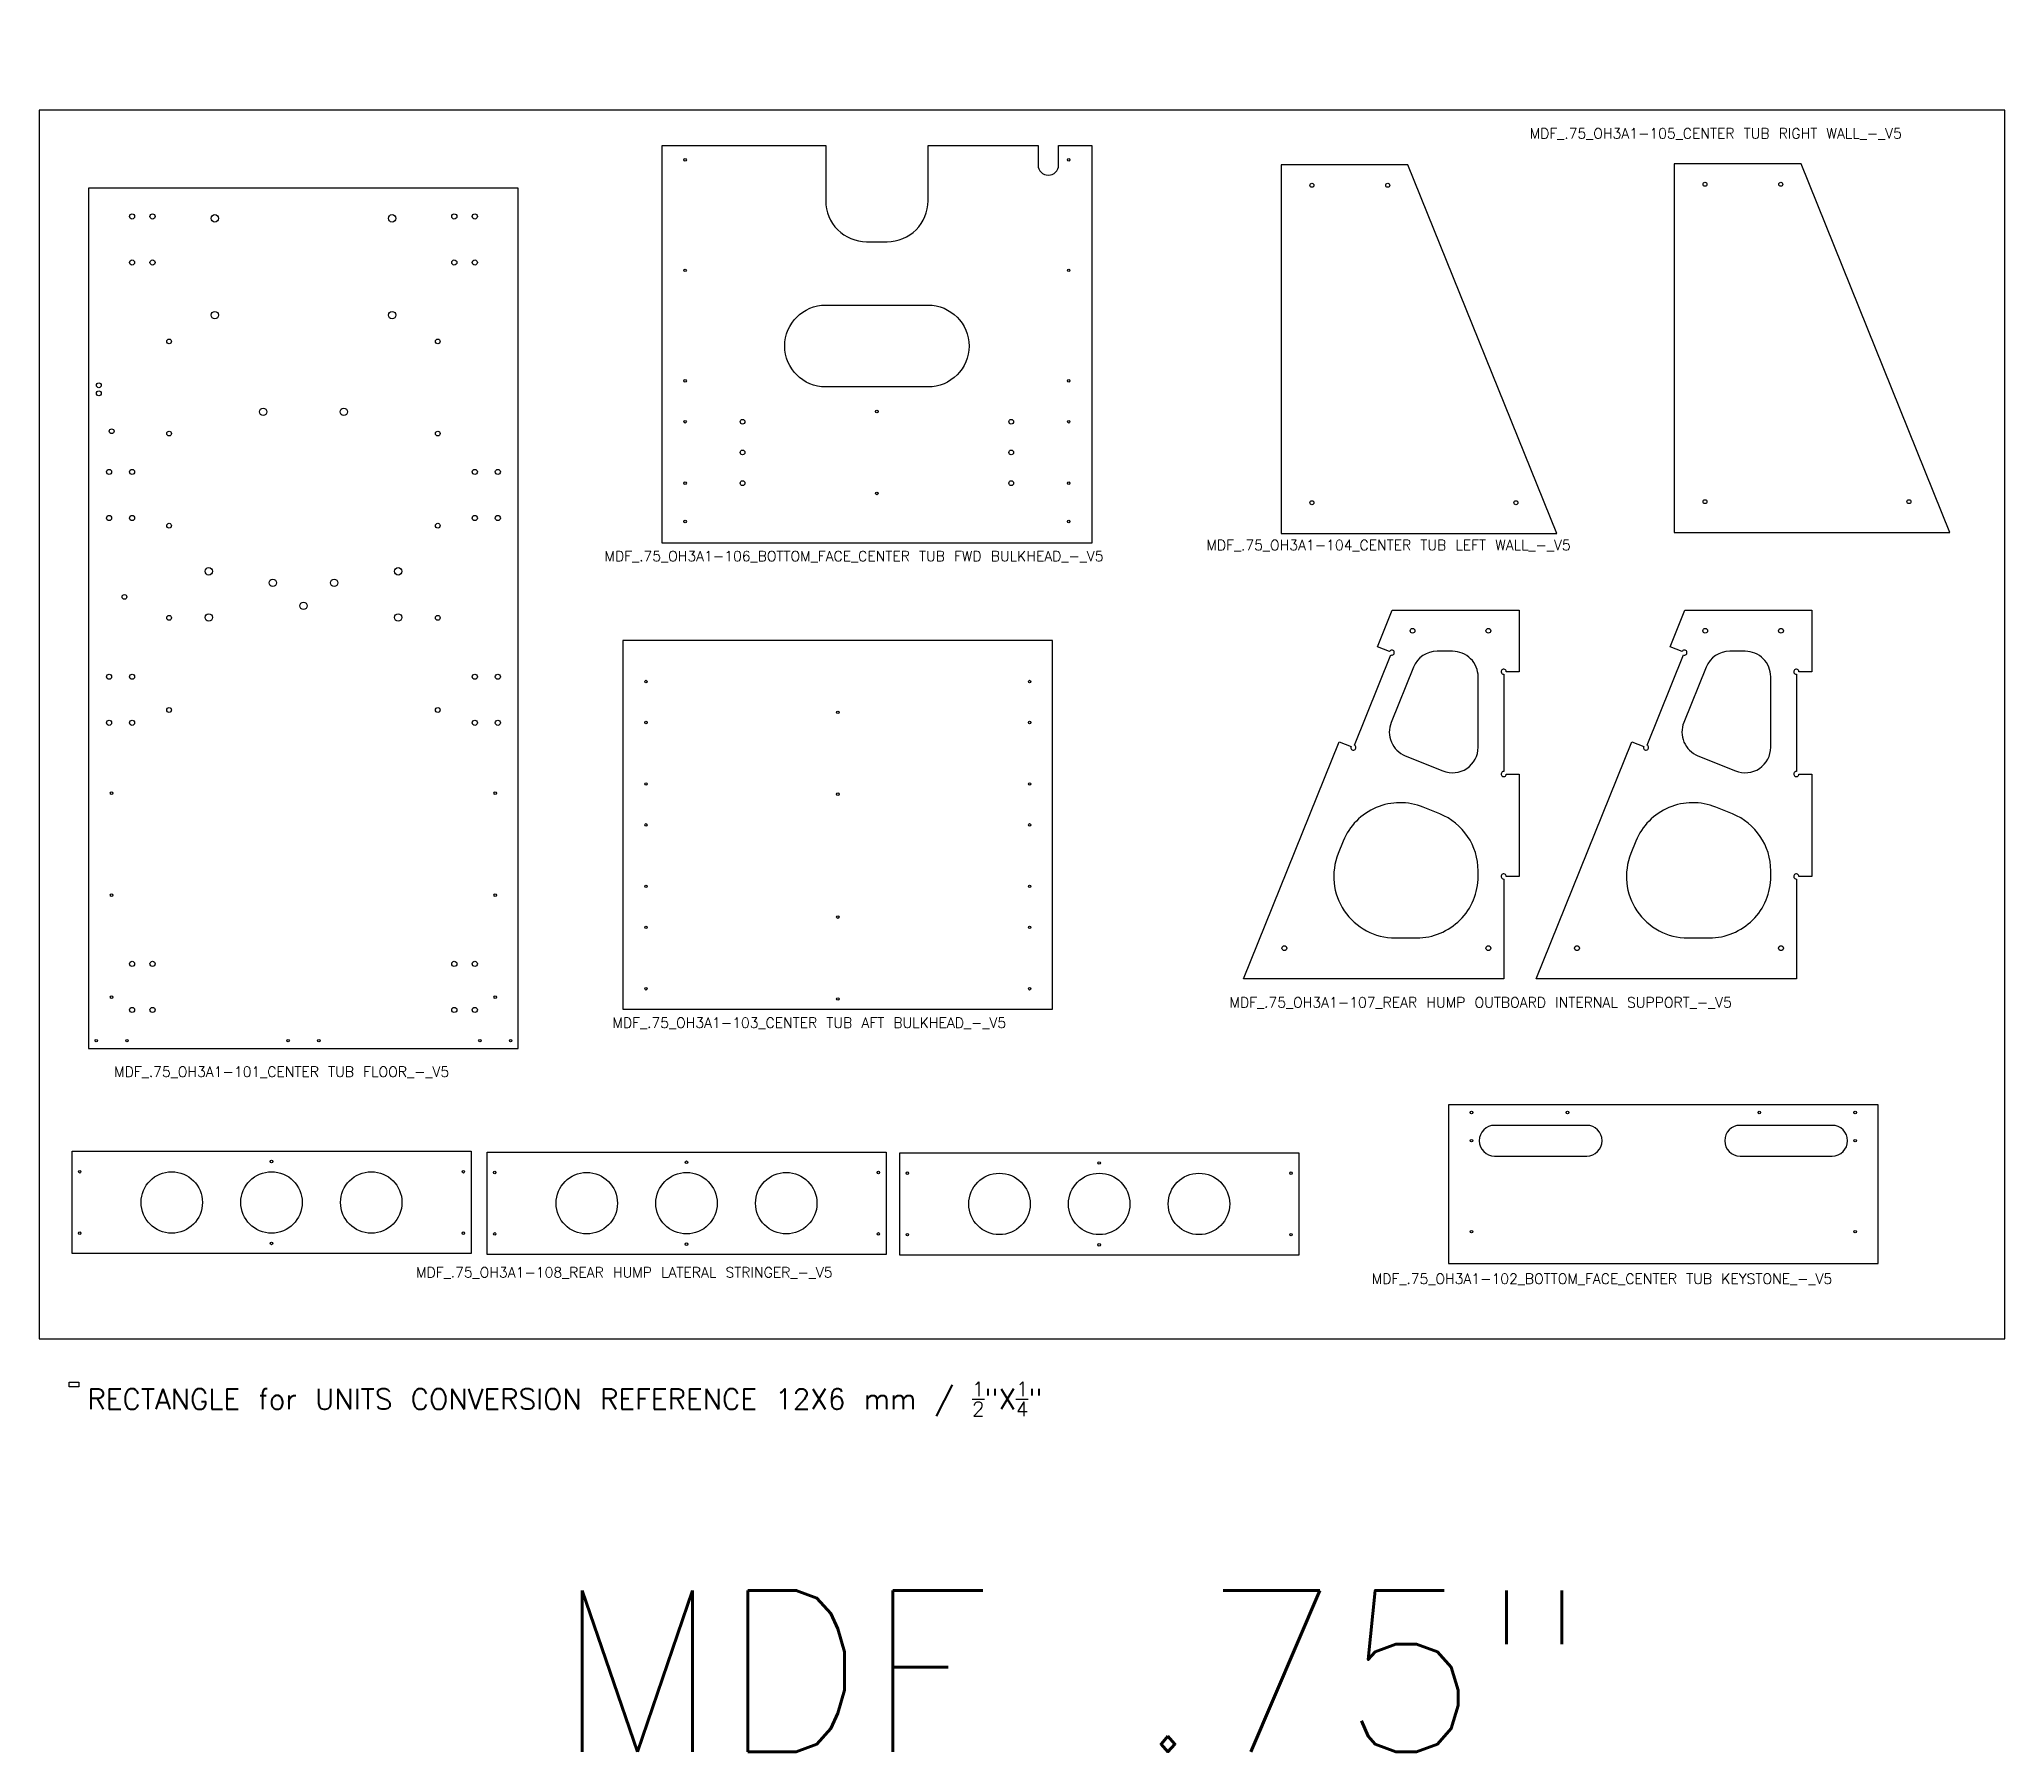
# Model space of a CAD drawing. Header units: inches. Extents: x 109 to 1721, y 29 to 669.
# Drawn here: x 202.2 to 298.2, y 28.9 to 112.5 of the extents above; entities that cross this region are included whole.
import ezdxf

# ---------------------------------------------------------------- set-up
doc = ezdxf.new("R2010")
doc.units = ezdxf.units.IN
doc.header["$LTSCALE"] = 0.03937
doc.header["$MEASUREMENT"] = 0
doc.styles.get("Standard").update_dxf_attribs({"font": 'txt.shx'})

msp = doc.modelspace()

# ---------------------------------------------------------------- texts
for s, height, p in [('MDF_.75_OH3A1-105_CENTER TUB RIGHT WALL_-_V5', 0.5, (274.972, 107.669)), ('MDF_.75_OH3A1-106_BOTTOM_FACE_CENTER TUB FWD BULKHEAD_-_V5', 0.5, (229.782, 87.027)), ('MDF_.75_OH3A1-104_CENTER TUB LEFT WALL_-_V5', 0.5, (259.181, 87.565)), ('MDF_.75_OH3A1-107_REAR HUMP OUTBOARD INTERNAL SUPPORT_-_V5', 0.5, (260.309, 65.234)), ('MDF_.75_OH3A1-103_CENTER TUB AFT BULKHEAD_-_V5', 0.5, (230.169, 64.241)), ('MDF_.75_OH3A1-101_CENTER TUB FLOOR_-_V5', 0.5, (205.831, 61.847)), ('MDF_.75_OH3A1-108_REAR HUMP LATERAL STRINGER_-_V5', 0.5, (220.577, 52.051)), ('MDF_.75_OH3A1-102_BOTTOM_FACE_CENTER TUB KEYSTONE_-_V5', 0.5, (267.259, 51.741)), ('MDF .75"', 7.874, (227.338, 28.894))]:
    msp.add_text(s, height=height).set_placement(p)
at = {"insert": (204.522, 46.953), "char_height": 1, "attachment_point": 1}
msp.add_mtext_dynamic_manual_height_columns('\\A1;RECTANGLE for UNITS CONVERSION REFERENCE 12X6 mm / {\\H0.7x;\\S1/2;}"X{\\H0.7x;\\S1/4;\\H1.42857x;"}', width=54.29943, gutter_width=0, heights=[0.0236], dxfattribs=at)

# ---------------------------------------------------------------- linework, layer by layer
at = {"color": 0, "linetype": 'ByBlock', "lineweight": -2}
msp.add_lwpolyline([(298.175, 49.059), (298.175, 109.059), (202.175, 109.059), (202.175, 49.059)], close=True, dxfattribs=at)
for points in [[(250.962, 106.379, 1), (251.962, 106.379), (251.962, 107.326), (253.582, 107.326), (253.582, 87.912), (232.592, 87.912), (232.592, 107.326), (240.587, 107.326), (240.587, 104.629, 0.414214), (242.587, 102.629), (243.587, 102.629, 0.414214), (245.587, 104.629), (245.587, 107.326), (250.962, 107.326)], [(245.587, 95.537), (240.587, 95.537, -1), (240.587, 99.537), (245.587, 99.537, -1)], [(268.19, 82.449, 2.414214), (268.121, 82.612), (267.541, 82.846), (268.263, 84.633), (274.455, 84.633), (274.455, 81.633), (273.83, 81.633, 2.414214), (273.705, 81.508), (273.705, 76.759, 2.414214), (273.83, 76.634), (274.455, 76.634), (274.455, 71.634), (273.83, 71.634, 2.414214), (273.705, 71.509), (273.705, 66.634), (260.991, 66.634), (265.668, 78.21), (266.248, 77.976, 2.414214), (266.41, 78.045)], [(282.484, 82.449, 2.414214), (282.415, 82.612), (281.836, 82.846), (282.558, 84.633), (288.749, 84.633), (288.749, 81.633), (288.124, 81.633, 2.414214), (287.999, 81.508), (287.999, 76.759, 2.414214), (288.124, 76.634), (288.749, 76.634), (288.749, 71.634), (288.124, 71.634, 2.414214), (287.999, 71.509), (287.999, 66.634), (275.285, 66.634), (279.963, 78.21), (280.542, 77.976, 2.414214), (280.705, 78.045)], [(271.205, 82.633), (270.455, 82.633, 0.305731), (269.296, 81.852), (268.208, 79.157, 0.414214), (268.898, 77.529), (270.737, 76.787, 0.531709), (272.455, 77.946), (272.455, 81.383, 0.414214)], [(285.499, 82.633), (284.75, 82.633, 0.305731), (283.591, 81.852), (282.502, 79.157, 0.414214), (283.193, 77.529), (285.031, 76.787, 0.531709), (286.749, 77.946), (286.749, 81.383, 0.414214)], [(272.455, 71.634), (272.455, 71.912, 0.305731), (270.579, 74.693), (269.772, 75.019, 0.414214), (265.866, 73.362), (265.622, 72.757, 0.531709), (268.404, 68.634), (269.455, 68.634, 0.414214)], [(286.749, 71.634), (286.749, 71.912, 0.305731), (284.873, 74.693), (284.066, 75.019, 0.414214), (280.161, 73.362), (279.917, 72.757, 0.531709), (282.698, 68.634), (283.749, 68.634, 0.414214)], [(273.259, 59.48, 1), (273.259, 57.98), (277.759, 57.98, 1), (277.759, 59.48)], [(289.749, 57.98, 1), (289.749, 59.48), (285.249, 59.48, 1), (285.249, 57.98)]]:
    msp.add_lwpolyline(points, format="xyb", close=True)
for points in [[(262.837, 106.386), (262.837, 88.386), (276.301, 88.386), (269.028, 106.386)], [(282.036, 106.436), (282.036, 88.436), (295.5, 88.436), (288.228, 106.436)], [(225.572, 63.24), (225.572, 105.24), (204.582, 105.24), (204.582, 63.24)], [(251.673, 65.151), (251.673, 83.151), (230.683, 83.151), (230.683, 65.151)], [(271.009, 60.48), (271.009, 52.73), (291.999, 52.73), (291.999, 60.48)], [(223.263, 58.214), (223.263, 53.214), (203.773, 53.214), (203.773, 58.214)], [(243.534, 58.178), (243.534, 53.178), (224.044, 53.178), (224.044, 58.178)], [(263.691, 58.142), (263.691, 53.142), (244.202, 53.142), (244.202, 58.142)], [(203.639, 46.94), (204.112, 46.94), (204.112, 46.704), (203.639, 46.704)]]:
    msp.add_lwpolyline(points, close=True)
for centre, radius in [((233.717, 106.629), 0.0625), ((252.457, 106.629), 0.0625), ((264.337, 105.386), 0.0968), ((268.038, 105.386), 0.0968), ((283.536, 105.436), 0.0968), ((287.238, 105.436), 0.0968), ((206.707, 103.865), 0.125), ((207.707, 103.865), 0.125), ((210.746, 103.772), 0.18), ((219.407, 103.772), 0.18), ((222.447, 103.865), 0.125), ((223.447, 103.865), 0.125), ((206.707, 101.615), 0.125), ((207.707, 101.615), 0.125), ((222.447, 101.615), 0.125), ((223.447, 101.615), 0.125), ((233.717, 101.234), 0.0625), ((252.457, 101.234), 0.0625), ((210.746, 99.048), 0.18), ((219.407, 99.048), 0.18), ((208.514, 97.763), 0.117), ((221.639, 97.763), 0.117), ((205.084, 95.62), 0.117), ((205.084, 95.226), 0.117), ((233.717, 95.84), 0.0625), ((252.457, 95.84), 0.0625), ((213.108, 94.323), 0.18), ((217.045, 94.323), 0.18), ((243.087, 94.34), 0.0625), ((205.709, 93.376), 0.117), ((208.514, 93.263), 0.117), ((221.639, 93.263), 0.117), ((233.717, 93.84), 0.0625), ((236.525, 93.84), 0.117), ((249.65, 93.84), 0.117), ((252.457, 93.84), 0.0625), ((236.525, 92.34), 0.117), ((249.65, 92.34), 0.117), ((205.582, 91.388), 0.125), ((206.707, 91.388), 0.125), ((223.447, 91.388), 0.125), ((224.572, 91.388), 0.125), ((233.717, 90.84), 0.0625), ((236.525, 90.84), 0.117), ((243.087, 90.34), 0.0625), ((249.65, 90.84), 0.117), ((252.457, 90.84), 0.0625), ((264.337, 89.886), 0.0968), ((274.301, 89.886), 0.0968), ((283.536, 89.936), 0.0968), ((293.5, 89.936), 0.0968), ((205.582, 89.138), 0.125), ((206.707, 89.138), 0.125), ((208.514, 88.763), 0.117), ((221.639, 88.763), 0.117), ((223.447, 89.138), 0.125), ((224.572, 89.138), 0.125), ((233.717, 88.965), 0.0625), ((252.457, 88.965), 0.0625), ((210.452, 86.535), 0.18), ((219.702, 86.535), 0.18), ((213.577, 85.972), 0.18), ((216.577, 85.972), 0.18), ((206.332, 85.287), 0.117), ((215.077, 84.847), 0.18), ((208.514, 84.263), 0.117), ((210.452, 84.285), 0.18), ((219.702, 84.285), 0.18), ((221.639, 84.263), 0.117), ((269.253, 83.633), 0.117), ((272.955, 83.633), 0.117), ((283.548, 83.633), 0.117), ((287.249, 83.633), 0.117), ((205.582, 81.388), 0.125), ((206.707, 81.388), 0.125), ((223.447, 81.388), 0.125), ((224.572, 81.388), 0.125), ((231.808, 81.151), 0.0625), ((250.548, 81.151), 0.0625), ((208.514, 79.763), 0.117), ((221.639, 79.763), 0.117), ((241.178, 79.651), 0.0625), ((205.582, 79.138), 0.125), ((206.707, 79.138), 0.125), ((223.447, 79.138), 0.125), ((224.572, 79.138), 0.125), ((231.808, 79.151), 0.0625), ((250.548, 79.151), 0.0625), ((231.808, 76.151), 0.0625), ((250.548, 76.151), 0.0625), ((205.707, 75.704), 0.0625), ((224.447, 75.704), 0.0625), ((241.178, 75.651), 0.0625), ((231.808, 74.151), 0.0625), ((250.548, 74.151), 0.0625), ((231.808, 71.151), 0.0625), ((250.548, 71.151), 0.0625), ((205.707, 70.722), 0.0625), ((224.447, 70.722), 0.0625), ((231.808, 69.151), 0.0625), ((241.178, 69.651), 0.0625), ((250.548, 69.151), 0.0625), ((262.991, 68.134), 0.117), ((272.955, 68.134), 0.117), ((277.285, 68.134), 0.117), ((287.249, 68.134), 0.117), ((206.707, 67.365), 0.125), ((207.707, 67.365), 0.125), ((222.447, 67.365), 0.125), ((223.447, 67.365), 0.125), ((205.707, 65.74), 0.0625), ((224.447, 65.74), 0.0625), ((231.808, 66.151), 0.0625), ((241.178, 65.651), 0.0625), ((250.548, 66.151), 0.0625), ((206.707, 65.115), 0.125), ((207.707, 65.115), 0.125), ((222.447, 65.115), 0.125), ((223.447, 65.115), 0.125), ((204.957, 63.615), 0.0625), ((206.457, 63.615), 0.0625), ((214.327, 63.615), 0.0625), ((215.827, 63.615), 0.0625), ((223.697, 63.615), 0.0625), ((225.197, 63.615), 0.0625), ((272.134, 60.105), 0.0625), ((276.819, 60.105), 0.0625), ((286.189, 60.105), 0.0625), ((290.874, 60.105), 0.0625), ((272.134, 58.73), 0.0625), ((290.874, 58.73), 0.0625), ((213.518, 57.714), 0.0625), ((233.789, 57.678), 0.0625), ((253.946, 57.642), 0.0625), ((204.148, 57.214), 0.0625), ((208.646, 55.714), 1.5), ((213.518, 55.714), 1.5), ((218.391, 55.714), 1.5), ((222.888, 57.214), 0.0625), ((224.419, 57.178), 0.0625), ((228.916, 55.678), 1.5), ((233.789, 55.678), 1.5), ((238.661, 55.678), 1.5), ((243.159, 57.178), 0.0625), ((244.576, 57.142), 0.0625), ((249.074, 55.642), 1.5), ((253.946, 55.642), 1.5), ((258.819, 55.642), 1.5), ((263.316, 57.142), 0.0625), ((204.148, 54.214), 0.0625), ((213.518, 53.714), 0.0625), ((222.888, 54.214), 0.0625), ((224.419, 54.178), 0.0625), ((243.159, 54.178), 0.0625), ((244.576, 54.142), 0.0625), ((263.316, 54.142), 0.0625), ((272.134, 54.288), 0.0625), ((290.874, 54.288), 0.0625), ((233.789, 53.678), 0.0625), ((253.946, 53.642), 0.0625)]:
    msp.add_circle(centre, radius)

msp.set_redraw_order([(e.dxf.handle, doc.entitydb.next_handle()) for e in msp.query("TEXT MTEXT ATTDEF DIMENSION ARC_DIMENSION")])  # texts and dimensions are drawn at this point

doc.saveas('drawing.dxf')
